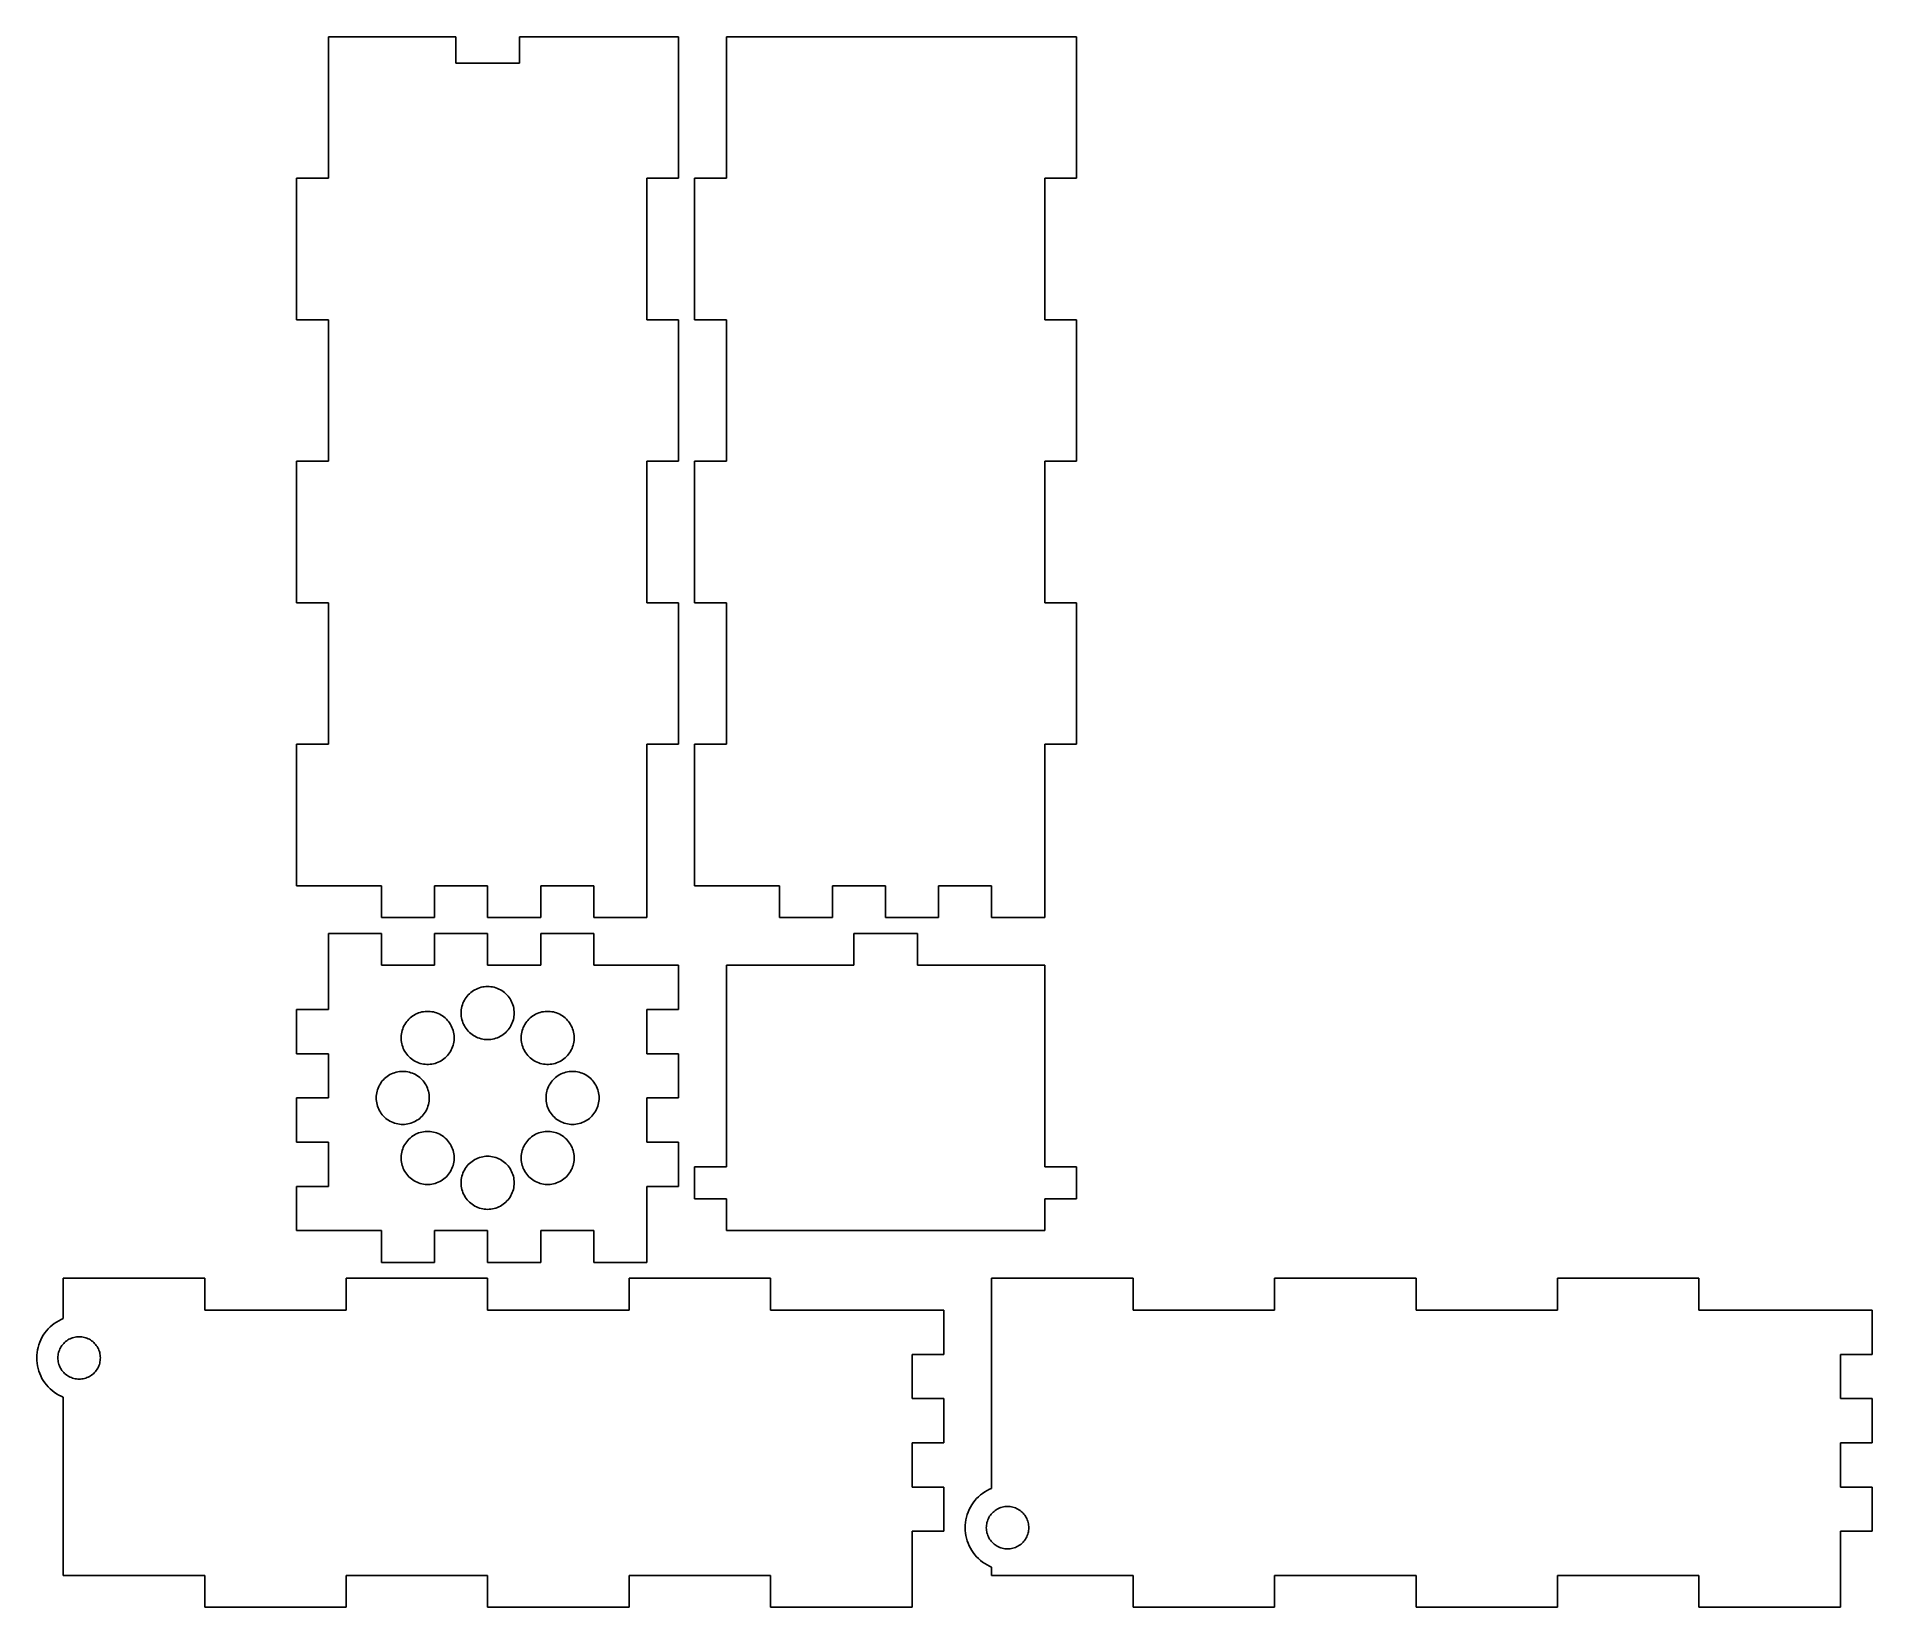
# Model space of a CAD drawing. Header units: metres. Extents: x -42 to 130, y -48 to 100.
import ezdxf

# ---------------------------------------------------------------- set-up
doc = ezdxf.new("R2010")
doc.units = ezdxf.units.M

msp = doc.modelspace()

# ---------------------------------------------------------------- linework, layer by layer
for p, q in [((-3, 100), (-15, 100)), ((-15, 100), (-15, 86.6667)), ((-3, 97.5), (-3, 100)), ((18, 100), (3, 100)), ((3, 100), (3, 97.5)), ((18, 86.6667), (18, 100)), ((55.5, 100), (22.5, 100)), ((22.5, 100), (22.5, 86.6667)), ((55.5, 86.6667), (55.5, 100)), ((3, 97.5), (-3, 97.5)), ((-15, 86.6667), (-18, 86.6667)), ((-18, 86.6667), (-18, 73.3333)), ((15, 73.3333), (15, 86.6667)), ((15, 86.6667), (18, 86.6667)), ((22.5, 86.6667), (19.5, 86.6667)), ((19.5, 86.6667), (19.5, 73.3333)), ((52.5, 73.3333), (52.5, 86.6667)), ((52.5, 86.6667), (55.5, 86.6667)), ((-18, 73.3333), (-15, 73.3333)), ((-15, 73.3333), (-15, 60)), ((18, 73.3333), (15, 73.3333)), ((18, 60), (18, 73.3333)), ((19.5, 73.3333), (22.5, 73.3333)), ((22.5, 73.3333), (22.5, 60)), ((55.5, 73.3333), (52.5, 73.3333)), ((55.5, 60), (55.5, 73.3333)), ((-15, 60), (-18, 60)), ((-18, 60), (-18, 46.6667)), ((15, 46.6667), (15, 60)), ((15, 60), (18, 60)), ((22.5, 60), (19.5, 60)), ((19.5, 60), (19.5, 46.6667)), ((52.5, 46.6667), (52.5, 60)), ((52.5, 60), (55.5, 60)), ((-18, 46.6667), (-15, 46.6667)), ((-15, 46.6667), (-15, 33.3333)), ((18, 46.6667), (15, 46.6667)), ((18, 33.3333), (18, 46.6667)), ((19.5, 46.6667), (22.5, 46.6667)), ((22.5, 46.6667), (22.5, 33.3333)), ((55.5, 46.6667), (52.5, 46.6667)), ((55.5, 33.3333), (55.5, 46.6667)), ((-15, 33.3333), (-18, 33.3333)), ((-18, 33.3333), (-18, 20)), ((15, 17), (15, 33.3333)), ((15, 33.3333), (18, 33.3333)), ((22.5, 33.3333), (19.5, 33.3333)), ((19.5, 33.3333), (19.5, 20)), ((52.5, 17), (52.5, 33.3333)), ((52.5, 33.3333), (55.5, 33.3333)), ((-18, 20), (-10, 20)), ((-10, 20), (-10, 17)), ((-5, 20), (0, 20)), ((-5, 17), (-5, 20)), ((0, 20), (0, 17)), ((5, 17), (5, 20)), ((5, 20), (10, 20)), ((10, 20), (10, 17)), ((19.5, 20), (27.5, 20)), ((27.5, 20), (27.5, 17)), ((32.5, 20), (37.5, 20)), ((32.5, 17), (32.5, 20)), ((37.5, 20), (37.5, 17)), ((42.5, 17), (42.5, 20)), ((42.5, 20), (47.5, 20)), ((47.5, 20), (47.5, 17)), ((-10, 17), (-5, 17)), ((0, 17), (5, 17)), ((10, 17), (15, 17)), ((27.5, 17), (32.5, 17)), ((37.5, 17), (42.5, 17)), ((47.5, 17), (52.5, 17)), ((-10, 15.5), (-15, 15.5)), ((-15, 15.5), (-15, 8.33333)), ((-10, 12.5), (-10, 15.5)), ((0, 15.5), (-5, 15.5)), ((-5, 15.5), (-5, 12.5)), ((0, 12.5), (0, 15.5)), ((10, 15.5), (5, 15.5)), ((5, 15.5), (5, 12.5)), ((10, 12.5), (10, 15.5)), ((40.5, 15.5), (34.5, 15.5)), ((34.5, 15.5), (34.5, 12.5)), ((40.5, 12.5), (40.5, 15.5)), ((-5, 12.5), (-10, 12.5)), ((5, 12.5), (0, 12.5)), ((18, 12.5), (10, 12.5)), ((18, 8.33331), (18, 12.5)), ((34.5, 12.5), (22.5, 12.5)), ((22.5, 12.5), (22.5, -6.5)), ((52.5, 12.5), (40.5, 12.5)), ((52.5, -6.5), (52.5, 12.5)), ((-0.772537, 10.3776), (-0.621719, 10.4214)), ((-0.621719, 10.4214), (-0.468445, 10.4557)), ((-0.468445, 10.4557), (-0.313324, 10.4803)), ((-0.313324, 10.4803), (-0.156967, 10.4951)), ((-0.156967, 10.4951), (0, 10.5)), ((0, 10.5), (0.156967, 10.4951)), ((0.156967, 10.4951), (0.313324, 10.4803)), ((0.313324, 10.4803), (0.468445, 10.4557)), ((0.468445, 10.4557), (0.621719, 10.4214)), ((0.621719, 10.4214), (0.772537, 10.3776)), ((-2.42145, 8.62172), (-2.37764, 8.77254)), ((-2.37764, 8.77254), (-2.32443, 8.9203)), ((-2.32443, 8.9203), (-2.26205, 9.06444)), ((-2.26205, 9.06444), (-2.19077, 9.20438)), ((-2.19077, 9.20438), (-2.11081, 9.33955)), ((-2.11081, 9.33955), (-2.02254, 9.46945)), ((-2.02254, 9.46945), (-1.92627, 9.59355)), ((-1.92627, 9.59355), (-1.82242, 9.71136)), ((-1.82242, 9.71136), (-1.71136, 9.82242)), ((-1.71136, 9.82242), (-1.59355, 9.92627)), ((-1.59355, 9.92627), (-1.46945, 10.0225)), ((-1.46945, 10.0225), (-1.33955, 10.1108)), ((-1.33955, 10.1108), (-1.20438, 10.1908)), ((-1.20438, 10.1908), (-1.06444, 10.2621)), ((-1.06444, 10.2621), (-0.920303, 10.3244)), ((-0.920303, 10.3244), (-0.772537, 10.3776)), ((0.772537, 10.3776), (0.920303, 10.3244)), ((0.920303, 10.3244), (1.06444, 10.2621)), ((1.06444, 10.2621), (1.20438, 10.1908)), ((1.20438, 10.1908), (1.33955, 10.1108)), ((1.33955, 10.1108), (1.46945, 10.0225)), ((1.46945, 10.0225), (1.59355, 9.92627)), ((1.59355, 9.92627), (1.71136, 9.82242)), ((1.71136, 9.82242), (1.82242, 9.71136)), ((1.82242, 9.71136), (1.92627, 9.59355)), ((1.92627, 9.59355), (2.02254, 9.46945)), ((2.02254, 9.46945), (2.11081, 9.33955)), ((2.11081, 9.33955), (2.19077, 9.20438)), ((2.19077, 9.20438), (2.26205, 9.06444)), ((2.26205, 9.06444), (2.32443, 8.9203)), ((2.32443, 8.9203), (2.37764, 8.77254)), ((2.37764, 8.77254), (2.42145, 8.62172)), ((-15, 8.33333), (-18, 8.33333)), ((-18, 8.33333), (-18, 4.16666)), ((-7.88437, 6.79182), (-7.8087, 6.92944)), ((-7.8087, 6.92944), (-7.72455, 7.06206)), ((-7.72455, 7.06206), (-7.63223, 7.18912)), ((-7.63223, 7.18912), (-7.53212, 7.31012)), ((-7.53212, 7.31012), (-7.42461, 7.42461)), ((-7.42461, 7.42461), (-7.31012, 7.53212)), ((-7.31012, 7.53212), (-7.18912, 7.63223)), ((-7.18912, 7.63223), (-7.06206, 7.72455)), ((-7.06206, 7.72455), (-6.92944, 7.8087)), ((-6.92944, 7.8087), (-6.79182, 7.88437)), ((-6.79182, 7.88437), (-6.64972, 7.95123)), ((-6.64972, 7.95123), (-6.50369, 8.00905)), ((-6.50369, 8.00905), (-6.35432, 8.05759)), ((-6.35432, 8.05759), (-6.20221, 8.09663)), ((-6.20221, 8.09663), (-6.04793, 8.12607)), ((-6.04793, 8.12607), (-5.89212, 8.14575)), ((-5.89212, 8.14575), (-5.73537, 8.15561)), ((-5.73537, 8.15561), (-5.57832, 8.15561)), ((-5.57832, 8.15561), (-5.42157, 8.14575)), ((-5.42157, 8.14575), (-5.26576, 8.12607)), ((-5.26576, 8.12607), (-5.1115, 8.09663)), ((-5.1115, 8.09663), (-4.95937, 8.05759)), ((-4.95937, 8.05759), (-4.81, 8.00905)), ((-4.81, 8.00905), (-4.66397, 7.95123)), ((-4.66397, 7.95123), (-4.52187, 7.88437)), ((-4.52187, 7.88437), (-4.38425, 7.8087)), ((-4.38425, 7.8087), (-4.25163, 7.72455)), ((-4.25163, 7.72455), (-4.12457, 7.63223)), ((-4.12457, 7.63223), (-4.00357, 7.53212)), ((-4.00357, 7.53212), (-3.88908, 7.42461)), ((-3.88908, 7.42461), (-3.78157, 7.31012)), ((-3.78157, 7.31012), (-3.68146, 7.18912)), ((-3.68146, 7.18912), (-3.58914, 7.06206)), ((-3.58914, 7.06206), (-3.50499, 6.92944)), ((-3.50499, 6.92944), (-3.42934, 6.79182)), ((-2.49998, 8), (-2.49506, 8.15697)), ((-2.49506, 7.84302), (-2.49998, 8)), ((-2.49506, 8.15697), (-2.48029, 8.31332)), ((-2.48029, 7.68666), (-2.49506, 7.84302)), ((-2.48029, 8.31332), (-2.4557, 8.46844)), ((-2.4557, 7.53154), (-2.48029, 7.68666)), ((-2.4557, 8.46844), (-2.42145, 8.62172)), ((-2.42145, 7.37827), (-2.4557, 7.53154)), ((-2.37764, 7.22745), (-2.42145, 7.37827)), ((-2.32443, 7.07968), (-2.37764, 7.22745)), ((-2.26205, 6.93555), (-2.32443, 7.07968)), ((-2.19077, 6.79561), (-2.26205, 6.93555)), ((2.26205, 6.93555), (2.19077, 6.79561)), ((2.32443, 7.07968), (2.26205, 6.93555)), ((2.37764, 7.22745), (2.32443, 7.07968)), ((2.42145, 7.37827), (2.37764, 7.22745)), ((2.42145, 8.62172), (2.4557, 8.46844)), ((2.4557, 7.53154), (2.42145, 7.37827)), ((2.4557, 8.46844), (2.48029, 8.31332)), ((2.48029, 7.68666), (2.4557, 7.53154)), ((2.48029, 8.31332), (2.49506, 8.15697)), ((2.49506, 7.84302), (2.48029, 7.68666)), ((2.49506, 8.15697), (2.5, 7.99998)), ((2.5, 7.99998), (2.49506, 7.84302)), ((3.42934, 6.79182), (3.50499, 6.92944)), ((3.50499, 6.92944), (3.58914, 7.06206)), ((3.58914, 7.06206), (3.68146, 7.18912)), ((3.68146, 7.18912), (3.78157, 7.31012)), ((3.78157, 7.31012), (3.88908, 7.42461)), ((3.88908, 7.42461), (4.00357, 7.53212)), ((4.00357, 7.53212), (4.12457, 7.63223)), ((4.12457, 7.63223), (4.25163, 7.72455)), ((4.25163, 7.72455), (4.38425, 7.8087)), ((4.38425, 7.8087), (4.52187, 7.88437)), ((4.52187, 7.88437), (4.66397, 7.95123)), ((4.66397, 7.95123), (4.81, 8.00905)), ((4.81, 8.00905), (4.95937, 8.05759)), ((4.95937, 8.05759), (5.1115, 8.09663)), ((5.1115, 8.09663), (5.26576, 8.12607)), ((5.26576, 8.12607), (5.42157, 8.14575)), ((5.42157, 8.14575), (5.57832, 8.15561)), ((5.57832, 8.15561), (5.73537, 8.15561)), ((5.73537, 8.15561), (5.89212, 8.14575)), ((5.89212, 8.14575), (6.04793, 8.12607)), ((6.04793, 8.12607), (6.20221, 8.09663)), ((6.20221, 8.09663), (6.35432, 8.05759)), ((6.35432, 8.05759), (6.50369, 8.00905)), ((6.50369, 8.00905), (6.64972, 7.95123)), ((6.64972, 7.95123), (6.79182, 7.88437)), ((6.79182, 7.88437), (6.92944, 7.8087)), ((6.92944, 7.8087), (7.06206, 7.72455)), ((7.06206, 7.72455), (7.18912, 7.63223)), ((7.18912, 7.63223), (7.31012, 7.53212)), ((7.31012, 7.53212), (7.42461, 7.42461)), ((7.42461, 7.42461), (7.53212, 7.31012)), ((7.53212, 7.31012), (7.63223, 7.18912)), ((7.63223, 7.18912), (7.72455, 7.06206)), ((7.72455, 7.06206), (7.8087, 6.92944)), ((7.8087, 6.92944), (7.88437, 6.79182)), ((15, 4.16666), (15, 8.33331)), ((15, 8.33331), (18, 8.33331)), ((-8.15561, 5.73537), (-8.14575, 5.89212)), ((-8.15561, 5.57832), (-8.15561, 5.73537)), ((-8.14575, 5.42157), (-8.15561, 5.57832)), ((-8.14575, 5.89212), (-8.12607, 6.04793)), ((-8.12607, 5.26576), (-8.14575, 5.42157)), ((-8.12607, 6.04793), (-8.09663, 6.20221)), ((-8.09663, 5.1115), (-8.12607, 5.26576)), ((-8.09663, 6.20221), (-8.05759, 6.35432)), ((-8.05759, 6.35432), (-8.00905, 6.50369)), ((-8.00905, 6.50369), (-7.95123, 6.64972)), ((-7.95123, 6.64972), (-7.88437, 6.79182)), ((-3.42934, 6.79182), (-3.36246, 6.64972)), ((-3.36246, 6.64972), (-3.30464, 6.50369)), ((-3.30464, 6.50369), (-3.25612, 6.35432)), ((-3.25612, 6.35432), (-3.21706, 6.20221)), ((-3.21706, 6.20221), (-3.18762, 6.04793)), ((-3.18762, 5.26576), (-3.21706, 5.1115)), ((-3.18762, 6.04793), (-3.16794, 5.89212)), ((-3.16794, 5.42157), (-3.18762, 5.26576)), ((-3.16794, 5.89212), (-3.15808, 5.73537)), ((-3.15808, 5.57832), (-3.16794, 5.42157)), ((-3.15808, 5.73537), (-3.15808, 5.57832)), ((-2.11081, 6.66043), (-2.19077, 6.79561)), ((-2.02254, 6.53053), (-2.11081, 6.66043)), ((-1.92627, 6.40643), (-2.02254, 6.53053)), ((-1.82242, 6.28862), (-1.92627, 6.40643)), ((-1.71136, 6.17757), (-1.82242, 6.28862)), ((-1.59355, 6.07372), (-1.71136, 6.17757)), ((-1.46945, 5.97745), (-1.59355, 6.07372)), ((-1.33955, 5.88918), (-1.46945, 5.97745)), ((-1.20438, 5.80922), (-1.33955, 5.88918)), ((-1.06444, 5.73793), (-1.20438, 5.80922)), ((-0.920303, 5.67555), (-1.06444, 5.73793)), ((-0.772537, 5.62234), (-0.920303, 5.67555)), ((-0.621719, 5.57854), (-0.772537, 5.62234)), ((-0.468445, 5.54428), (-0.621719, 5.57854)), ((-0.313324, 5.5197), (-0.468445, 5.54428)), ((-0.156967, 5.50493), (-0.313324, 5.5197)), ((0, 5.5), (-0.156967, 5.50493)), ((0.156967, 5.50493), (0, 5.5)), ((0.313324, 5.5197), (0.156967, 5.50493)), ((0.468445, 5.54428), (0.313324, 5.5197)), ((0.621719, 5.57854), (0.468445, 5.54428)), ((0.772537, 5.62234), (0.621719, 5.57854)), ((0.920303, 5.67555), (0.772537, 5.62234)), ((1.06444, 5.73793), (0.920303, 5.67555)), ((1.20438, 5.80922), (1.06444, 5.73793)), ((1.33955, 5.88918), (1.20438, 5.80922)), ((1.46945, 5.97745), (1.33955, 5.88918)), ((1.59355, 6.07372), (1.46945, 5.97745)), ((1.71136, 6.17757), (1.59355, 6.07372)), ((1.82242, 6.28862), (1.71136, 6.17757)), ((1.92627, 6.40643), (1.82242, 6.28862)), ((2.02254, 6.53053), (1.92627, 6.40643)), ((2.11081, 6.66043), (2.02254, 6.53053)), ((2.19077, 6.79561), (2.11081, 6.66043)), ((3.15808, 5.73537), (3.16794, 5.89212)), ((3.15808, 5.57832), (3.15808, 5.73537)), ((3.16794, 5.42157), (3.15808, 5.57832)), ((3.16794, 5.89212), (3.18762, 6.04793)), ((3.18762, 5.26576), (3.16794, 5.42157)), ((3.18762, 6.04793), (3.21706, 6.20221)), ((3.21706, 5.1115), (3.18762, 5.26576)), ((3.21706, 6.20221), (3.25612, 6.35432)), ((3.25612, 6.35432), (3.30464, 6.50369)), ((3.30464, 6.50369), (3.36246, 6.64972)), ((3.36246, 6.64972), (3.42934, 6.79182)), ((7.88437, 6.79182), (7.95123, 6.64972)), ((7.95123, 6.64972), (8.00905, 6.50369)), ((8.00905, 6.50369), (8.05759, 6.35432)), ((8.05759, 6.35432), (8.09663, 6.20221)), ((8.09663, 6.20221), (8.12607, 6.04793)), ((8.12607, 5.26576), (8.09663, 5.1115)), ((8.12607, 6.04793), (8.14575, 5.89212)), ((8.14575, 5.42157), (8.12607, 5.26576)), ((8.14575, 5.89212), (8.15561, 5.73537)), ((8.15561, 5.57832), (8.14575, 5.42157)), ((8.15561, 5.73537), (8.15561, 5.57832)), ((-18, 4.16666), (-15, 4.16666)), ((-15, 4.16666), (-15, 0)), ((-8.05759, 4.95937), (-8.09663, 5.1115)), ((-8.00905, 4.81), (-8.05759, 4.95937)), ((-7.95123, 4.66397), (-8.00905, 4.81)), ((-7.88437, 4.52187), (-7.95123, 4.66397)), ((-7.8087, 4.38425), (-7.88437, 4.52187)), ((-7.72455, 4.25163), (-7.8087, 4.38425)), ((-7.63223, 4.12457), (-7.72455, 4.25163)), ((-7.53212, 4.00357), (-7.63223, 4.12457)), ((-7.42461, 3.88908), (-7.53212, 4.00357)), ((-7.31012, 3.78157), (-7.42461, 3.88908)), ((-7.18912, 3.68146), (-7.31012, 3.78157)), ((-7.06206, 3.58914), (-7.18912, 3.68146)), ((-6.92944, 3.50499), (-7.06206, 3.58914)), ((-6.79182, 3.42934), (-6.92944, 3.50499)), ((-4.38425, 3.50499), (-4.52187, 3.42934)), ((-4.25163, 3.58914), (-4.38425, 3.50499)), ((-4.12457, 3.68146), (-4.25163, 3.58914)), ((-4.00357, 3.78157), (-4.12457, 3.68146)), ((-3.88908, 3.88908), (-4.00357, 3.78157)), ((-3.78157, 4.00357), (-3.88908, 3.88908)), ((-3.68146, 4.12457), (-3.78157, 4.00357)), ((-3.58914, 4.25163), (-3.68146, 4.12457)), ((-3.50499, 4.38425), (-3.58914, 4.25163)), ((-3.42934, 4.52187), (-3.50499, 4.38425)), ((-3.36246, 4.66397), (-3.42934, 4.52187)), ((-3.30464, 4.81), (-3.36246, 4.66397)), ((-3.25612, 4.95937), (-3.30464, 4.81)), ((-3.21706, 5.1115), (-3.25612, 4.95937)), ((3.25612, 4.95937), (3.21706, 5.1115)), ((3.30464, 4.81), (3.25612, 4.95937)), ((3.36246, 4.66397), (3.30464, 4.81)), ((3.42934, 4.52187), (3.36246, 4.66397)), ((3.50499, 4.38425), (3.42934, 4.52187)), ((3.58914, 4.25163), (3.50499, 4.38425)), ((3.68146, 4.12457), (3.58914, 4.25163)), ((3.78157, 4.00357), (3.68146, 4.12457)), ((3.88908, 3.88908), (3.78157, 4.00357)), ((4.00357, 3.78157), (3.88908, 3.88908)), ((4.12457, 3.68146), (4.00357, 3.78157)), ((4.25163, 3.58914), (4.12457, 3.68146)), ((4.38425, 3.50499), (4.25163, 3.58914)), ((4.52187, 3.42934), (4.38425, 3.50499)), ((6.92944, 3.50499), (6.79182, 3.42934)), ((7.06206, 3.58914), (6.92944, 3.50499)), ((7.18912, 3.68146), (7.06206, 3.58914)), ((7.31012, 3.78157), (7.18912, 3.68146)), ((7.42461, 3.88908), (7.31012, 3.78157)), ((7.53212, 4.00357), (7.42461, 3.88908)), ((7.63223, 4.12457), (7.53212, 4.00357)), ((7.72455, 4.25163), (7.63223, 4.12457)), ((7.8087, 4.38425), (7.72455, 4.25163)), ((7.88437, 4.52187), (7.8087, 4.38425)), ((7.95123, 4.66397), (7.88437, 4.52187)), ((8.00905, 4.81), (7.95123, 4.66397)), ((8.05759, 4.95937), (8.00905, 4.81)), ((8.09663, 5.1115), (8.05759, 4.95937)), ((18, 4.16666), (15, 4.16666)), ((18, 0), (18, 4.16666)), ((-9.82242, 1.71136), (-9.71136, 1.82242)), ((-9.71136, 1.82242), (-9.59355, 1.92627)), ((-9.59355, 1.92627), (-9.46945, 2.02254)), ((-9.46945, 2.02254), (-9.33955, 2.11081)), ((-9.33955, 2.11081), (-9.20438, 2.19077)), ((-9.20438, 2.19077), (-9.06444, 2.26205)), ((-9.06444, 2.26205), (-8.9203, 2.32443)), ((-8.9203, 2.32443), (-8.77254, 2.37764)), ((-8.77254, 2.37764), (-8.62172, 2.42145)), ((-8.62172, 2.42145), (-8.46844, 2.4557)), ((-8.46844, 2.4557), (-8.31332, 2.48029)), ((-8.31332, 2.48029), (-8.15697, 2.49506)), ((-8.15697, 2.49506), (-7.99998, 2.5)), ((-7.99998, 2.5), (-7.84302, 2.49506)), ((-7.84302, 2.49506), (-7.68666, 2.48029)), ((-7.68666, 2.48029), (-7.53154, 2.4557)), ((-7.53154, 2.4557), (-7.37827, 2.42145)), ((-7.37827, 2.42145), (-7.22745, 2.37764)), ((-7.22745, 2.37764), (-7.07968, 2.32443)), ((-7.07968, 2.32443), (-6.93555, 2.26205)), ((-6.93555, 2.26205), (-6.79561, 2.19077)), ((-6.79561, 2.19077), (-6.66043, 2.11081)), ((-6.64972, 3.36246), (-6.79182, 3.42934)), ((-6.66043, 2.11081), (-6.53053, 2.02254)), ((-6.50369, 3.30464), (-6.64972, 3.36246)), ((-6.53053, 2.02254), (-6.40643, 1.92627)), ((-6.35432, 3.25612), (-6.50369, 3.30464)), ((-6.40643, 1.92627), (-6.28862, 1.82242)), ((-6.20221, 3.21706), (-6.35432, 3.25612)), ((-6.28862, 1.82242), (-6.17757, 1.71136)), ((-6.04793, 3.18762), (-6.20221, 3.21706)), ((-5.89212, 3.16794), (-6.04793, 3.18762)), ((-5.73537, 3.15808), (-5.89212, 3.16794)), ((-5.57832, 3.15808), (-5.73537, 3.15808)), ((-5.42157, 3.16794), (-5.57832, 3.15808)), ((-5.26576, 3.18762), (-5.42157, 3.16794)), ((-5.1115, 3.21706), (-5.26576, 3.18762)), ((-4.95937, 3.25612), (-5.1115, 3.21706)), ((-4.81, 3.30464), (-4.95937, 3.25612)), ((-4.66397, 3.36246), (-4.81, 3.30464)), ((-4.52187, 3.42934), (-4.66397, 3.36246)), ((4.66397, 3.36246), (4.52187, 3.42934)), ((4.81, 3.30464), (4.66397, 3.36246)), ((4.95937, 3.25612), (4.81, 3.30464)), ((5.1115, 3.21706), (4.95937, 3.25612)), ((5.26576, 3.18762), (5.1115, 3.21706)), ((5.42157, 3.16794), (5.26576, 3.18762)), ((5.57832, 3.15808), (5.42157, 3.16794)), ((5.73537, 3.15808), (5.57832, 3.15808)), ((5.89212, 3.16794), (5.73537, 3.15808)), ((6.04793, 3.18762), (5.89212, 3.16794)), ((6.20221, 3.21706), (6.04793, 3.18762)), ((6.17757, 1.71136), (6.28862, 1.82242)), ((6.35432, 3.25612), (6.20221, 3.21706)), ((6.28862, 1.82242), (6.40643, 1.92627)), ((6.50369, 3.30464), (6.35432, 3.25612)), ((6.40643, 1.92627), (6.53053, 2.02254)), ((6.64972, 3.36246), (6.50369, 3.30464)), ((6.53053, 2.02254), (6.66043, 2.11081)), ((6.79182, 3.42934), (6.64972, 3.36246)), ((6.66043, 2.11081), (6.79561, 2.19077)), ((6.79561, 2.19077), (6.93555, 2.26205)), ((6.93555, 2.26205), (7.07968, 2.32443)), ((7.07968, 2.32443), (7.22745, 2.37764)), ((7.22745, 2.37764), (7.37827, 2.42145)), ((7.37827, 2.42145), (7.53154, 2.4557)), ((7.53154, 2.4557), (7.68666, 2.48029)), ((7.68666, 2.48029), (7.84302, 2.49506)), ((7.84302, 2.49506), (8, 2.5)), ((8, 2.5), (8.15697, 2.49506)), ((8.15697, 2.49506), (8.31332, 2.48029)), ((8.31332, 2.48029), (8.46844, 2.4557)), ((8.46844, 2.4557), (8.62172, 2.42145)), ((8.62172, 2.42145), (8.77254, 2.37764)), ((8.77254, 2.37764), (8.9203, 2.32443)), ((8.9203, 2.32443), (9.06444, 2.26205)), ((9.06444, 2.26205), (9.20438, 2.19077)), ((9.20438, 2.19077), (9.33955, 2.11081)), ((9.33955, 2.11081), (9.46945, 2.02254)), ((9.46945, 2.02254), (9.59355, 1.92627)), ((9.59355, 1.92627), (9.71136, 1.82242)), ((9.71136, 1.82242), (9.82242, 1.71136)), ((-15, 0), (-18, 0)), ((-18, 0), (-18, -4.16667)), ((-10.5, 0), (-10.4951, 0.156967)), ((-10.4951, -0.156967), (-10.5, 0)), ((-10.4951, 0.156967), (-10.4803, 0.313324)), ((-10.4803, 0.313324), (-10.4557, 0.468445)), ((-10.4557, 0.468445), (-10.4214, 0.621719)), ((-10.4214, 0.621719), (-10.3776, 0.772537)), ((-10.3776, 0.772537), (-10.3244, 0.920303)), ((-10.3244, 0.920303), (-10.2621, 1.06444)), ((-10.2621, 1.06444), (-10.1908, 1.20438)), ((-10.1908, 1.20438), (-10.1108, 1.33955)), ((-10.1108, 1.33955), (-10.0225, 1.46945)), ((-10.0225, 1.46945), (-9.92627, 1.59355)), ((-9.92627, 1.59355), (-9.82242, 1.71136)), ((-6.17757, 1.71136), (-6.07372, 1.59355)), ((-6.07372, 1.59355), (-5.97745, 1.46945)), ((-5.97745, 1.46945), (-5.88918, 1.33955)), ((-5.88918, 1.33955), (-5.80922, 1.20438)), ((-5.80922, 1.20438), (-5.73793, 1.06444)), ((-5.73793, 1.06444), (-5.67555, 0.920303)), ((-5.67555, 0.920303), (-5.62234, 0.772537)), ((-5.62234, 0.772537), (-5.57854, 0.621719)), ((-5.57854, 0.621719), (-5.54428, 0.468445)), ((-5.54428, 0.468445), (-5.5197, 0.313324)), ((-5.5197, 0.313324), (-5.50493, 0.156967)), ((-5.50493, 0.156967), (-5.5, 0)), ((-5.5, 0), (-5.50493, -0.156967)), ((5.5, 0), (5.50493, 0.156967)), ((5.50493, -0.156967), (5.5, 0)), ((5.50493, 0.156967), (5.5197, 0.313324)), ((5.5197, 0.313324), (5.54428, 0.468445)), ((5.54428, 0.468445), (5.57854, 0.621719)), ((5.57854, 0.621719), (5.62234, 0.772537)), ((5.62234, 0.772537), (5.67555, 0.920303)), ((5.67555, 0.920303), (5.73793, 1.06444)), ((5.73793, 1.06444), (5.80922, 1.20438)), ((5.80922, 1.20438), (5.88918, 1.33955)), ((5.88918, 1.33955), (5.97745, 1.46945)), ((5.97745, 1.46945), (6.07372, 1.59355)), ((6.07372, 1.59355), (6.17757, 1.71136)), ((9.82242, 1.71136), (9.92627, 1.59355)), ((9.92627, 1.59355), (10.0225, 1.46945)), ((10.0225, 1.46945), (10.1108, 1.33955)), ((10.1108, 1.33955), (10.1908, 1.20438)), ((10.1908, 1.20438), (10.2621, 1.06444)), ((10.2621, 1.06444), (10.3244, 0.920303)), ((10.3244, 0.920303), (10.3776, 0.772537)), ((10.3776, 0.772537), (10.4214, 0.621719)), ((10.4214, 0.621719), (10.4557, 0.468445)), ((10.4557, 0.468445), (10.4803, 0.313324)), ((10.4803, 0.313324), (10.4951, 0.156967)), ((10.4951, 0.156967), (10.5, 0)), ((10.5, 0), (10.4951, -0.156967)), ((15, -4.16667), (15, 0)), ((15, 0), (18, 0)), ((-10.4803, -0.313324), (-10.4951, -0.156967)), ((-10.4557, -0.468445), (-10.4803, -0.313324)), ((-10.4214, -0.621719), (-10.4557, -0.468445)), ((-10.3776, -0.772537), (-10.4214, -0.621719)), ((-10.3244, -0.920303), (-10.3776, -0.772537)), ((-10.2621, -1.06444), (-10.3244, -0.920303)), ((-10.1908, -1.20438), (-10.2621, -1.06444)), ((-10.1108, -1.33955), (-10.1908, -1.20438)), ((-10.0225, -1.46945), (-10.1108, -1.33955)), ((-9.92627, -1.59355), (-10.0225, -1.46945)), ((-9.82242, -1.71136), (-9.92627, -1.59355)), ((-9.71136, -1.82242), (-9.82242, -1.71136)), ((-6.17757, -1.71136), (-6.28862, -1.82242)), ((-6.07372, -1.59355), (-6.17757, -1.71136)), ((-5.97745, -1.46945), (-6.07372, -1.59355)), ((-5.88918, -1.33955), (-5.97745, -1.46945)), ((-5.80922, -1.20438), (-5.88918, -1.33955)), ((-5.73793, -1.06444), (-5.80922, -1.20438)), ((-5.67555, -0.920303), (-5.73793, -1.06444)), ((-5.62234, -0.772537), (-5.67555, -0.920303)), ((-5.57854, -0.621719), (-5.62234, -0.772537)), ((-5.54428, -0.468445), (-5.57854, -0.621719)), ((-5.5197, -0.313324), (-5.54428, -0.468445)), ((-5.50493, -0.156967), (-5.5197, -0.313324)), ((5.5197, -0.313324), (5.50493, -0.156967)), ((5.54428, -0.468445), (5.5197, -0.313324)), ((5.57854, -0.621719), (5.54428, -0.468445)), ((5.62234, -0.772537), (5.57854, -0.621719)), ((5.67555, -0.920303), (5.62234, -0.772537)), ((5.73793, -1.06444), (5.67555, -0.920303)), ((5.80922, -1.20438), (5.73793, -1.06444)), ((5.88918, -1.33955), (5.80922, -1.20438)), ((5.97745, -1.46945), (5.88918, -1.33955)), ((6.07372, -1.59355), (5.97745, -1.46945)), ((6.17757, -1.71136), (6.07372, -1.59355)), ((6.28862, -1.82242), (6.17757, -1.71136)), ((9.82242, -1.71136), (9.71136, -1.82242)), ((9.92627, -1.59355), (9.82242, -1.71136)), ((10.0225, -1.46945), (9.92627, -1.59355)), ((10.1108, -1.33955), (10.0225, -1.46945)), ((10.1908, -1.20438), (10.1108, -1.33955)), ((10.2621, -1.06444), (10.1908, -1.20438)), ((10.3244, -0.920303), (10.2621, -1.06444)), ((10.3776, -0.772537), (10.3244, -0.920303)), ((10.4214, -0.621719), (10.3776, -0.772537)), ((10.4557, -0.468445), (10.4214, -0.621719)), ((10.4803, -0.313324), (10.4557, -0.468445)), ((10.4951, -0.156967), (10.4803, -0.313324)), ((-9.59355, -1.92627), (-9.71136, -1.82242)), ((-9.46945, -2.02254), (-9.59355, -1.92627)), ((-9.33955, -2.11081), (-9.46945, -2.02254)), ((-9.20438, -2.19077), (-9.33955, -2.11081)), ((-9.06444, -2.26205), (-9.20438, -2.19077)), ((-8.9203, -2.32443), (-9.06444, -2.26205)), ((-8.77254, -2.37764), (-8.9203, -2.32443)), ((-8.62172, -2.42145), (-8.77254, -2.37764)), ((-8.46844, -2.4557), (-8.62172, -2.42145)), ((-8.31332, -2.48029), (-8.46844, -2.4557)), ((-8.15697, -2.49506), (-8.31332, -2.48029)), ((-8, -2.49998), (-8.15697, -2.49506)), ((-7.84302, -2.49506), (-8, -2.49998)), ((-7.68666, -2.48029), (-7.84302, -2.49506)), ((-7.53154, -2.4557), (-7.68666, -2.48029)), ((-7.37827, -2.42145), (-7.53154, -2.4557)), ((-7.22745, -2.37764), (-7.37827, -2.42145)), ((-7.07968, -2.32443), (-7.22745, -2.37764)), ((-6.93555, -2.26205), (-7.07968, -2.32443)), ((-6.79561, -2.19077), (-6.93555, -2.26205)), ((-6.92944, -3.50499), (-6.79182, -3.42934)), ((-6.66043, -2.11081), (-6.79561, -2.19077)), ((-6.79182, -3.42934), (-6.64972, -3.36246)), ((-6.53053, -2.02254), (-6.66043, -2.11081)), ((-6.64972, -3.36246), (-6.50369, -3.30464)), ((-6.40643, -1.92627), (-6.53053, -2.02254)), ((-6.50369, -3.30464), (-6.35432, -3.25612)), ((-6.28862, -1.82242), (-6.40643, -1.92627)), ((-6.35432, -3.25612), (-6.20221, -3.21706)), ((-6.20221, -3.21706), (-6.04793, -3.18762)), ((-6.04793, -3.18762), (-5.89212, -3.16794)), ((-5.89212, -3.16794), (-5.73537, -3.15808)), ((-5.73537, -3.15808), (-5.57832, -3.15808)), ((-5.57832, -3.15808), (-5.42157, -3.16794)), ((-5.42157, -3.16794), (-5.26576, -3.18762)), ((-5.26576, -3.18762), (-5.1115, -3.21706)), ((-5.1115, -3.21706), (-4.95937, -3.25612)), ((-4.95937, -3.25612), (-4.81, -3.30464)), ((-4.81, -3.30464), (-4.66397, -3.36246)), ((-4.66397, -3.36246), (-4.52187, -3.42934)), ((-4.52187, -3.42934), (-4.38425, -3.50499)), ((4.38425, -3.50499), (4.52187, -3.42934)), ((4.52187, -3.42934), (4.66397, -3.36246)), ((4.66397, -3.36246), (4.81, -3.30464)), ((4.81, -3.30464), (4.95937, -3.25612)), ((4.95937, -3.25612), (5.1115, -3.21706)), ((5.1115, -3.21706), (5.26576, -3.18762)), ((5.26576, -3.18762), (5.42157, -3.16794)), ((5.42157, -3.16794), (5.57832, -3.15808)), ((5.57832, -3.15808), (5.73537, -3.15808)), ((5.73537, -3.15808), (5.89212, -3.16794)), ((5.89212, -3.16794), (6.04793, -3.18762)), ((6.04793, -3.18762), (6.20221, -3.21706)), ((6.20221, -3.21706), (6.35432, -3.25612)), ((6.40643, -1.92627), (6.28862, -1.82242)), ((6.35432, -3.25612), (6.50369, -3.30464)), ((6.53053, -2.02254), (6.40643, -1.92627)), ((6.50369, -3.30464), (6.64972, -3.36246)), ((6.66043, -2.11081), (6.53053, -2.02254)), ((6.64972, -3.36246), (6.79182, -3.42934)), ((6.79561, -2.19077), (6.66043, -2.11081)), ((6.79182, -3.42934), (6.92944, -3.50499)), ((6.93555, -2.26205), (6.79561, -2.19077)), ((7.07968, -2.32443), (6.93555, -2.26205)), ((7.22745, -2.37764), (7.07968, -2.32443)), ((7.37827, -2.42145), (7.22745, -2.37764)), ((7.53154, -2.4557), (7.37827, -2.42145)), ((7.68666, -2.48029), (7.53154, -2.4557)), ((7.84302, -2.49506), (7.68666, -2.48029)), ((7.99998, -2.5), (7.84302, -2.49506)), ((8.15697, -2.49506), (7.99998, -2.5)), ((8.31332, -2.48029), (8.15697, -2.49506)), ((8.46844, -2.4557), (8.31332, -2.48029)), ((8.62172, -2.42145), (8.46844, -2.4557)), ((8.77254, -2.37764), (8.62172, -2.42145)), ((8.9203, -2.32443), (8.77254, -2.37764)), ((9.06444, -2.26205), (8.9203, -2.32443)), ((9.20438, -2.19077), (9.06444, -2.26205)), ((9.33955, -2.11081), (9.20438, -2.19077)), ((9.46945, -2.02254), (9.33955, -2.11081)), ((9.59355, -1.92627), (9.46945, -2.02254)), ((9.71136, -1.82242), (9.59355, -1.92627)), ((-18, -4.16667), (-15, -4.16667)), ((-15, -4.16667), (-15, -8.33334)), ((-8.12607, -5.26576), (-8.09663, -5.1115)), ((-8.09663, -5.1115), (-8.05759, -4.95937)), ((-8.05759, -4.95937), (-8.00905, -4.81)), ((-8.00905, -4.81), (-7.95123, -4.66397)), ((-7.95123, -4.66397), (-7.88437, -4.52187)), ((-7.88437, -4.52187), (-7.8087, -4.38425)), ((-7.8087, -4.38425), (-7.72455, -4.25163)), ((-7.72455, -4.25163), (-7.63223, -4.12457)), ((-7.63223, -4.12457), (-7.53212, -4.00357)), ((-7.53212, -4.00357), (-7.42461, -3.88908)), ((-7.42461, -3.88908), (-7.31012, -3.78157)), ((-7.31012, -3.78157), (-7.18912, -3.68146)), ((-7.18912, -3.68146), (-7.06206, -3.58914)), ((-7.06206, -3.58914), (-6.92944, -3.50499)), ((-4.38425, -3.50499), (-4.25163, -3.58914)), ((-4.25163, -3.58914), (-4.12457, -3.68146)), ((-4.12457, -3.68146), (-4.00357, -3.78157)), ((-4.00357, -3.78157), (-3.88908, -3.88908)), ((-3.88908, -3.88908), (-3.78157, -4.00357)), ((-3.78157, -4.00357), (-3.68146, -4.12457)), ((-3.68146, -4.12457), (-3.58914, -4.25163)), ((-3.58914, -4.25163), (-3.50499, -4.38425)), ((-3.50499, -4.38425), (-3.42934, -4.52187)), ((-3.42934, -4.52187), (-3.36246, -4.66397)), ((-3.36246, -4.66397), (-3.30464, -4.81)), ((-3.30464, -4.81), (-3.25612, -4.95937)), ((-3.25612, -4.95937), (-3.21706, -5.1115)), ((-3.21706, -5.1115), (-3.18762, -5.26576)), ((3.18762, -5.26576), (3.21706, -5.1115)), ((3.21706, -5.1115), (3.25612, -4.95937)), ((3.25612, -4.95937), (3.30464, -4.81)), ((3.30464, -4.81), (3.36246, -4.66397)), ((3.36246, -4.66397), (3.42934, -4.52187)), ((3.42934, -4.52187), (3.50499, -4.38425)), ((3.50499, -4.38425), (3.58914, -4.25163)), ((3.58914, -4.25163), (3.68146, -4.12457)), ((3.68146, -4.12457), (3.78157, -4.00357)), ((3.78157, -4.00357), (3.88908, -3.88908)), ((3.88908, -3.88908), (4.00357, -3.78157)), ((4.00357, -3.78157), (4.12457, -3.68146)), ((4.12457, -3.68146), (4.25163, -3.58914)), ((4.25163, -3.58914), (4.38425, -3.50499)), ((6.92944, -3.50499), (7.06206, -3.58914)), ((7.06206, -3.58914), (7.18912, -3.68146)), ((7.18912, -3.68146), (7.31012, -3.78157)), ((7.31012, -3.78157), (7.42461, -3.88908)), ((7.42461, -3.88908), (7.53212, -4.00357)), ((7.53212, -4.00357), (7.63223, -4.12457)), ((7.63223, -4.12457), (7.72455, -4.25163)), ((7.72455, -4.25163), (7.8087, -4.38425)), ((7.8087, -4.38425), (7.88437, -4.52187)), ((7.88437, -4.52187), (7.95123, -4.66397)), ((7.95123, -4.66397), (8.00905, -4.81)), ((8.00905, -4.81), (8.05759, -4.95937)), ((8.05759, -4.95937), (8.09663, -5.1115)), ((8.09663, -5.1115), (8.12607, -5.26576)), ((18, -4.16667), (15, -4.16667)), ((18, -8.33333), (18, -4.16667)), ((-8.15561, -5.57832), (-8.14575, -5.42157)), ((-8.15561, -5.73537), (-8.15561, -5.57832)), ((-8.14575, -5.89212), (-8.15561, -5.73537)), ((-8.14575, -5.42157), (-8.12607, -5.26576)), ((-8.12607, -6.04793), (-8.14575, -5.89212)), ((-8.09663, -6.20221), (-8.12607, -6.04793)), ((-8.05759, -6.35432), (-8.09663, -6.20221)), ((-8.00905, -6.50369), (-8.05759, -6.35432)), ((-7.95123, -6.64972), (-8.00905, -6.50369)), ((-7.88437, -6.79182), (-7.95123, -6.64972)), ((-7.8087, -6.92944), (-7.88437, -6.79182)), ((-3.42934, -6.79182), (-3.50499, -6.92944)), ((-3.36246, -6.64972), (-3.42934, -6.79182)), ((-3.30464, -6.50369), (-3.36246, -6.64972)), ((-3.25612, -6.35432), (-3.30464, -6.50369)), ((-3.21706, -6.20221), (-3.25612, -6.35432)), ((-3.18762, -6.04793), (-3.21706, -6.20221)), ((-3.18762, -5.26576), (-3.16794, -5.42157)), ((-3.16794, -5.89212), (-3.18762, -6.04793)), ((-3.16794, -5.42157), (-3.15808, -5.57832)), ((-3.15808, -5.73537), (-3.16794, -5.89212)), ((-3.15808, -5.57832), (-3.15808, -5.73537)), ((-2.26205, -6.93555), (-2.19077, -6.79561)), ((-2.19077, -6.79561), (-2.11081, -6.66043)), ((-2.11081, -6.66043), (-2.02254, -6.53053)), ((-2.02254, -6.53053), (-1.92627, -6.40643)), ((-1.92627, -6.40643), (-1.82242, -6.28862)), ((-1.82242, -6.28862), (-1.71136, -6.17757)), ((-1.71136, -6.17757), (-1.59355, -6.07372)), ((-1.59355, -6.07372), (-1.46945, -5.97745)), ((-1.46945, -5.97745), (-1.33955, -5.88918)), ((-1.33955, -5.88918), (-1.20438, -5.80922)), ((-1.20438, -5.80922), (-1.06444, -5.73793)), ((-1.06444, -5.73793), (-0.920303, -5.67555)), ((-0.920303, -5.67555), (-0.772537, -5.62234)), ((-0.772537, -5.62234), (-0.621719, -5.57854)), ((-0.621719, -5.57854), (-0.468445, -5.54428)), ((-0.468445, -5.54428), (-0.313324, -5.5197)), ((-0.313324, -5.5197), (-0.156967, -5.50493)), ((-0.156967, -5.50493), (0, -5.5)), ((0, -5.5), (0.156967, -5.50493)), ((0.156967, -5.50493), (0.313324, -5.5197)), ((0.313324, -5.5197), (0.468445, -5.54428)), ((0.468445, -5.54428), (0.621719, -5.57854)), ((0.621719, -5.57854), (0.772537, -5.62234)), ((0.772537, -5.62234), (0.920303, -5.67555)), ((0.920303, -5.67555), (1.06444, -5.73793)), ((1.06444, -5.73793), (1.20438, -5.80922)), ((1.20438, -5.80922), (1.33955, -5.88918)), ((1.33955, -5.88918), (1.46945, -5.97745)), ((1.46945, -5.97745), (1.59355, -6.07372)), ((1.59355, -6.07372), (1.71136, -6.17757)), ((1.71136, -6.17757), (1.82242, -6.28862)), ((1.82242, -6.28862), (1.92627, -6.40643)), ((1.92627, -6.40643), (2.02254, -6.53053)), ((2.02254, -6.53053), (2.11081, -6.66043)), ((2.11081, -6.66043), (2.19077, -6.79561)), ((2.19077, -6.79561), (2.26205, -6.93555)), ((3.15808, -5.57832), (3.16794, -5.42157)), ((3.15808, -5.73537), (3.15808, -5.57832)), ((3.16794, -5.89212), (3.15808, -5.73537)), ((3.16794, -5.42157), (3.18762, -5.26576)), ((3.18762, -6.04793), (3.16794, -5.89212)), ((3.21706, -6.20221), (3.18762, -6.04793)), ((3.25612, -6.35432), (3.21706, -6.20221)), ((3.30464, -6.50369), (3.25612, -6.35432)), ((3.36246, -6.64972), (3.30464, -6.50369)), ((3.42934, -6.79182), (3.36246, -6.64972)), ((3.50499, -6.92944), (3.42934, -6.79182)), ((7.88437, -6.79182), (7.8087, -6.92944)), ((7.95123, -6.64972), (7.88437, -6.79182)), ((8.00905, -6.50369), (7.95123, -6.64972)), ((8.05759, -6.35432), (8.00905, -6.50369)), ((8.09663, -6.20221), (8.05759, -6.35432)), ((8.12607, -6.04793), (8.09663, -6.20221)), ((8.12607, -5.26576), (8.14575, -5.42157)), ((8.14575, -5.89212), (8.12607, -6.04793)), ((8.14575, -5.42157), (8.15561, -5.57832)), ((8.15561, -5.73537), (8.14575, -5.89212)), ((8.15561, -5.57832), (8.15561, -5.73537)), ((22.5, -6.5), (19.5, -6.5)), ((19.5, -6.5), (19.5, -9.5)), ((55.5, -6.5), (52.5, -6.5)), ((55.5, -9.5), (55.5, -6.5)), ((-15, -8.33334), (-18, -8.33334)), ((-18, -8.33334), (-18, -12.5)), ((-7.72455, -7.06206), (-7.8087, -6.92944)), ((-7.63223, -7.18912), (-7.72455, -7.06206)), ((-7.53212, -7.31012), (-7.63223, -7.18912)), ((-7.42461, -7.42461), (-7.53212, -7.31012)), ((-7.31012, -7.53212), (-7.42461, -7.42461)), ((-7.18912, -7.63223), (-7.31012, -7.53212)), ((-7.06206, -7.72455), (-7.18912, -7.63223)), ((-6.92944, -7.8087), (-7.06206, -7.72455)), ((-6.79182, -7.88437), (-6.92944, -7.8087)), ((-6.64972, -7.95123), (-6.79182, -7.88437)), ((-6.50369, -8.00905), (-6.64972, -7.95123)), ((-6.35432, -8.05759), (-6.50369, -8.00905)), ((-6.20221, -8.09663), (-6.35432, -8.05759)), ((-6.04793, -8.12607), (-6.20221, -8.09663)), ((-5.89212, -8.14575), (-6.04793, -8.12607)), ((-5.73537, -8.15561), (-5.89212, -8.14575)), ((-5.57832, -8.15561), (-5.73537, -8.15561)), ((-5.42157, -8.14575), (-5.57832, -8.15561)), ((-5.26576, -8.12607), (-5.42157, -8.14575)), ((-5.1115, -8.09663), (-5.26576, -8.12607)), ((-4.95937, -8.05759), (-5.1115, -8.09663)), ((-4.81, -8.00905), (-4.95937, -8.05759)), ((-4.66397, -7.95123), (-4.81, -8.00905)), ((-4.52187, -7.88437), (-4.66397, -7.95123)), ((-4.38425, -7.8087), (-4.52187, -7.88437)), ((-4.25163, -7.72455), (-4.38425, -7.8087)), ((-4.12457, -7.63223), (-4.25163, -7.72455)), ((-4.00357, -7.53212), (-4.12457, -7.63223)), ((-3.88908, -7.42461), (-4.00357, -7.53212)), ((-3.78157, -7.31012), (-3.88908, -7.42461)), ((-3.68146, -7.18912), (-3.78157, -7.31012)), ((-3.58914, -7.06206), (-3.68146, -7.18912)), ((-3.50499, -6.92944), (-3.58914, -7.06206)), ((-2.5, -7.99998), (-2.49506, -7.84302)), ((-2.49506, -8.15697), (-2.5, -7.99998)), ((-2.49506, -7.84302), (-2.48029, -7.68666)), ((-2.48029, -8.31332), (-2.49506, -8.15697)), ((-2.48029, -7.68666), (-2.4557, -7.53154)), ((-2.4557, -8.46844), (-2.48029, -8.31332)), ((-2.4557, -7.53154), (-2.42145, -7.37827)), ((-2.42145, -8.62172), (-2.4557, -8.46844)), ((-2.42145, -7.37827), (-2.37764, -7.22745)), ((-2.37764, -8.77254), (-2.42145, -8.62172)), ((-2.37764, -7.22745), (-2.32443, -7.07968)), ((-2.32443, -7.07968), (-2.26205, -6.93555)), ((2.26205, -6.93555), (2.32443, -7.07968)), ((2.32443, -7.07968), (2.37764, -7.22745)), ((2.37764, -7.22745), (2.42145, -7.37827)), ((2.42145, -8.62172), (2.37764, -8.77254)), ((2.42145, -7.37827), (2.4557, -7.53154)), ((2.4557, -8.46844), (2.42145, -8.62172)), ((2.4557, -7.53154), (2.48029, -7.68666)), ((2.48029, -8.31332), (2.4557, -8.46844)), ((2.48029, -7.68666), (2.49506, -7.84302)), ((2.49506, -8.15697), (2.48029, -8.31332)), ((2.49506, -7.84302), (2.49998, -8)), ((2.49998, -8), (2.49506, -8.15697)), ((3.58914, -7.06206), (3.50499, -6.92944)), ((3.68146, -7.18912), (3.58914, -7.06206)), ((3.78157, -7.31012), (3.68146, -7.18912)), ((3.88908, -7.42461), (3.78157, -7.31012)), ((4.00357, -7.53212), (3.88908, -7.42461)), ((4.12457, -7.63223), (4.00357, -7.53212)), ((4.25163, -7.72455), (4.12457, -7.63223)), ((4.38425, -7.8087), (4.25163, -7.72455)), ((4.52187, -7.88437), (4.38425, -7.8087)), ((4.66397, -7.95123), (4.52187, -7.88437)), ((4.81, -8.00905), (4.66397, -7.95123)), ((4.95937, -8.05759), (4.81, -8.00905)), ((5.1115, -8.09663), (4.95937, -8.05759)), ((5.26576, -8.12607), (5.1115, -8.09663)), ((5.42157, -8.14575), (5.26576, -8.12607)), ((5.57832, -8.15561), (5.42157, -8.14575)), ((5.73537, -8.15561), (5.57832, -8.15561)), ((5.89212, -8.14575), (5.73537, -8.15561)), ((6.04793, -8.12607), (5.89212, -8.14575)), ((6.20221, -8.09663), (6.04793, -8.12607)), ((6.35432, -8.05759), (6.20221, -8.09663)), ((6.50369, -8.00905), (6.35432, -8.05759)), ((6.64972, -7.95123), (6.50369, -8.00905)), ((6.79182, -7.88437), (6.64972, -7.95123)), ((6.92944, -7.8087), (6.79182, -7.88437)), ((7.06206, -7.72455), (6.92944, -7.8087)), ((7.18912, -7.63223), (7.06206, -7.72455)), ((7.31012, -7.53212), (7.18912, -7.63223)), ((7.42461, -7.42461), (7.31012, -7.53212)), ((7.53212, -7.31012), (7.42461, -7.42461)), ((7.63223, -7.18912), (7.53212, -7.31012)), ((7.72455, -7.06206), (7.63223, -7.18912)), ((7.8087, -6.92944), (7.72455, -7.06206)), ((15, -15.5), (15, -8.33333)), ((15, -8.33333), (18, -8.33333)), ((-2.32443, -8.9203), (-2.37764, -8.77254)), ((-2.26205, -9.06444), (-2.32443, -8.9203)), ((-2.19077, -9.20438), (-2.26205, -9.06444)), ((-2.11081, -9.33955), (-2.19077, -9.20438)), ((-2.02254, -9.46945), (-2.11081, -9.33955)), ((-1.92627, -9.59355), (-2.02254, -9.46945)), ((-1.82242, -9.71136), (-1.92627, -9.59355)), ((-1.71136, -9.82242), (-1.82242, -9.71136)), ((-1.59355, -9.92627), (-1.71136, -9.82242)), ((-1.46945, -10.0225), (-1.59355, -9.92627)), ((-1.33955, -10.1108), (-1.46945, -10.0225)), ((-1.20438, -10.1908), (-1.33955, -10.1108)), ((-1.06444, -10.2621), (-1.20438, -10.1908)), ((-0.920303, -10.3244), (-1.06444, -10.2621)), ((-0.772537, -10.3776), (-0.920303, -10.3244)), ((-0.621719, -10.4214), (-0.772537, -10.3776)), ((0.772537, -10.3776), (0.621719, -10.4214)), ((0.920303, -10.3244), (0.772537, -10.3776)), ((1.06444, -10.2621), (0.920303, -10.3244)), ((1.20438, -10.1908), (1.06444, -10.2621)), ((1.33955, -10.1108), (1.20438, -10.1908)), ((1.46945, -10.0225), (1.33955, -10.1108)), ((1.59355, -9.92627), (1.46945, -10.0225)), ((1.71136, -9.82242), (1.59355, -9.92627)), ((1.82242, -9.71136), (1.71136, -9.82242)), ((1.92627, -9.59355), (1.82242, -9.71136)), ((2.02254, -9.46945), (1.92627, -9.59355)), ((2.11081, -9.33955), (2.02254, -9.46945)), ((2.19077, -9.20438), (2.11081, -9.33955)), ((2.26205, -9.06444), (2.19077, -9.20438)), ((2.32443, -8.9203), (2.26205, -9.06444)), ((2.37764, -8.77254), (2.32443, -8.9203)), ((19.5, -9.5), (22.5, -9.5)), ((22.5, -9.5), (22.5, -12.5)), ((52.5, -9.5), (55.5, -9.5)), ((52.5, -12.5), (52.5, -9.5)), ((-0.468445, -10.4557), (-0.621719, -10.4214)), ((-0.313324, -10.4803), (-0.468445, -10.4557)), ((-0.156967, -10.4951), (-0.313324, -10.4803)), ((0, -10.5), (-0.156967, -10.4951)), ((0.156967, -10.4951), (0, -10.5)), ((0.313324, -10.4803), (0.156967, -10.4951)), ((0.468445, -10.4557), (0.313324, -10.4803)), ((0.621719, -10.4214), (0.468445, -10.4557)), ((-18, -12.5), (-10, -12.5)), ((-10, -12.5), (-10, -15.5)), ((-5, -12.5), (0, -12.5)), ((-5, -15.5), (-5, -12.5)), ((0, -12.5), (0, -15.5)), ((5, -15.5), (5, -12.5)), ((5, -12.5), (10, -12.5)), ((10, -12.5), (10, -15.5)), ((22.5, -12.5), (52.5, -12.5)), ((-10, -15.5), (-5, -15.5)), ((0, -15.5), (5, -15.5)), ((10, -15.5), (15, -15.5)), ((-26.6667, -17), (-40, -17)), ((-40, -17), (-40, -20.7928)), ((-26.6667, -20), (-26.6667, -17)), ((0, -17), (-13.3333, -17)), ((-13.3333, -17), (-13.3333, -20)), ((0, -20), (0, -17)), ((26.6667, -17), (13.3333, -17)), ((13.3333, -17), (13.3333, -20)), ((26.6667, -20), (26.6667, -17)), ((60.8333, -17), (47.5, -17)), ((47.5, -17), (47.5, -36.7928)), ((60.8333, -20), (60.8333, -17)), ((87.5, -17), (74.1667, -17)), ((74.1667, -17), (74.1667, -20)), ((87.5, -20), (87.5, -17)), ((114.167, -17), (100.833, -17)), ((100.833, -17), (100.833, -20)), ((114.167, -20), (114.167, -17)), ((-13.3333, -20), (-26.6667, -20)), ((13.3333, -20), (0, -20)), ((43, -20), (26.6667, -20)), ((43, -24.1667), (43, -20)), ((74.1667, -20), (60.8333, -20)), ((100.833, -20), (87.5, -20)), ((130.5, -20), (114.167, -20)), ((130.5, -24.1667), (130.5, -20)), ((-41.8773, -22.3567), (-42.0052, -22.573)), ((-41.7361, -22.1489), (-41.8773, -22.3567)), ((-41.582, -21.9503), (-41.7361, -22.1489)), ((-41.4159, -21.7618), (-41.582, -21.9503)), ((-41.2382, -21.5841), (-41.4159, -21.7618)), ((-41.0497, -21.418), (-41.2382, -21.5841)), ((-40.8511, -21.2639), (-41.0497, -21.418)), ((-40.6433, -21.1227), (-40.8511, -21.2639)), ((-40.427, -20.9948), (-40.6433, -21.1227)), ((-40.2031, -20.8807), (-40.427, -20.9948)), ((-40, -20.7928), (-40.2031, -20.8807)), ((-42.4684, -23.9987), (-42.4921, -24.2488)), ((-42.4291, -23.7505), (-42.4684, -23.9987)), ((-42.3743, -23.5052), (-42.4291, -23.7505)), ((-42.3042, -23.2639), (-42.3743, -23.5052)), ((-42.2191, -23.0275), (-42.3042, -23.2639)), ((-42.1193, -22.7969), (-42.2191, -23.0275)), ((-42.0052, -22.573), (-42.1193, -22.7969)), ((-40.4842, -24.2493), (-40.4646, -24.1252)), ((-40.4646, -24.1252), (-40.4372, -24.0026)), ((-40.4372, -24.0026), (-40.4021, -23.882)), ((-40.4021, -23.882), (-40.3595, -23.7638)), ((-40.3595, -23.7638), (-40.3096, -23.6485)), ((-40.3096, -23.6485), (-40.2526, -23.5365)), ((-40.2526, -23.5365), (-40.1886, -23.4284)), ((-40.1886, -23.4284), (-40.118, -23.3244)), ((-40.118, -23.3244), (-40.041, -23.2252)), ((-40.041, -23.2252), (-39.9579, -23.1309)), ((-39.9579, -23.1309), (-39.8691, -23.0421)), ((-39.8691, -23.0421), (-39.7748, -22.959)), ((-39.7748, -22.959), (-39.6756, -22.882)), ((-39.6756, -22.882), (-39.5716, -22.8114)), ((-39.5716, -22.8114), (-39.4635, -22.7474)), ((-39.4635, -22.7474), (-39.3515, -22.6904)), ((-39.3515, -22.6904), (-39.2362, -22.6405)), ((-39.2362, -22.6405), (-39.118, -22.5979)), ((-39.118, -22.5979), (-38.9974, -22.5628)), ((-38.9974, -22.5628), (-38.8748, -22.5354)), ((-38.8748, -22.5354), (-38.7507, -22.5158)), ((-38.7507, -22.5158), (-38.6256, -22.504)), ((-38.6256, -22.504), (-38.5, -22.5)), ((-38.5, -22.5), (-38.3744, -22.504)), ((-38.3744, -22.504), (-38.2493, -22.5158)), ((-38.2493, -22.5158), (-38.1252, -22.5354)), ((-38.1252, -22.5354), (-38.0026, -22.5628)), ((-38.0026, -22.5628), (-37.882, -22.5979)), ((-37.882, -22.5979), (-37.7637, -22.6405)), ((-37.7637, -22.6405), (-37.6484, -22.6904)), ((-37.6484, -22.6904), (-37.5365, -22.7474)), ((-37.5365, -22.7474), (-37.4283, -22.8114)), ((-37.4283, -22.8114), (-37.3244, -22.882)), ((-37.3244, -22.882), (-37.2251, -22.959)), ((-37.2251, -22.959), (-37.1309, -23.0421)), ((-37.1309, -23.0421), (-37.0421, -23.1309)), ((-37.0421, -23.1309), (-36.959, -23.2252)), ((-36.959, -23.2252), (-36.882, -23.3244)), ((-36.882, -23.3244), (-36.8113, -23.4284)), ((-36.8113, -23.4284), (-36.7474, -23.5365)), ((-36.7474, -23.5365), (-36.6903, -23.6485)), ((-36.6903, -23.6485), (-36.6404, -23.7638)), ((-36.6404, -23.7638), (-36.5979, -23.882)), ((-36.5979, -23.882), (-36.5628, -24.0026)), ((-36.5628, -24.0026), (-36.5354, -24.1252)), ((-36.5354, -24.1252), (-36.5158, -24.2493)), ((40, -28.3333), (40, -24.1667)), ((40, -24.1667), (43, -24.1667)), ((127.5, -28.3333), (127.5, -24.1667)), ((127.5, -24.1667), (130.5, -24.1667)), ((-42.4921, -24.2488), (-42.5, -24.5)), ((-42.5, -24.5), (-42.4921, -24.7512)), ((-42.4921, -24.7512), (-42.4684, -25.0013)), ((-42.4684, -25.0013), (-42.4291, -25.2495)), ((-42.4291, -25.2495), (-42.3743, -25.4948)), ((-42.3743, -25.4948), (-42.3042, -25.7361)), ((-42.3042, -25.7361), (-42.2191, -25.9725)), ((-40.5, -24.5), (-40.496, -24.3744)), ((-40.496, -24.6256), (-40.5, -24.5)), ((-40.496, -24.3744), (-40.4842, -24.2493)), ((-40.4842, -24.7507), (-40.496, -24.6256)), ((-40.4646, -24.8748), (-40.4842, -24.7507)), ((-40.4372, -24.9974), (-40.4646, -24.8748)), ((-40.4021, -25.118), (-40.4372, -24.9974)), ((-40.3595, -25.2363), (-40.4021, -25.118)), ((-40.3096, -25.3516), (-40.3595, -25.2363)), ((-40.2526, -25.4635), (-40.3096, -25.3516)), ((-40.1886, -25.5717), (-40.2526, -25.4635)), ((-40.118, -25.6756), (-40.1886, -25.5717)), ((-40.041, -25.7749), (-40.118, -25.6756)), ((-39.9579, -25.8691), (-40.041, -25.7749)), ((-39.8691, -25.9579), (-39.9579, -25.8691)), ((-37.0421, -25.8691), (-37.1309, -25.9579)), ((-36.959, -25.7749), (-37.0421, -25.8691)), ((-36.882, -25.6756), (-36.959, -25.7749)), ((-36.8113, -25.5717), (-36.882, -25.6756)), ((-36.7474, -25.4635), (-36.8113, -25.5717)), ((-36.6903, -25.3516), (-36.7474, -25.4635)), ((-36.6404, -25.2363), (-36.6903, -25.3516)), ((-36.5979, -25.118), (-36.6404, -25.2363)), ((-36.5628, -24.9974), (-36.5979, -25.118)), ((-36.5354, -24.8748), (-36.5628, -24.9974)), ((-36.5158, -24.7507), (-36.5354, -24.8748)), ((-36.5158, -24.2493), (-36.5039, -24.3744)), ((-36.5039, -24.6256), (-36.5158, -24.7507)), ((-36.5039, -24.3744), (-36.5, -24.5)), ((-36.5, -24.5), (-36.5039, -24.6256)), ((-42.2191, -25.9725), (-42.1193, -26.2031)), ((-42.1193, -26.2031), (-42.0052, -26.427)), ((-42.0052, -26.427), (-41.8773, -26.6433)), ((-41.8773, -26.6433), (-41.7361, -26.8512)), ((-41.7361, -26.8512), (-41.582, -27.0497)), ((-41.582, -27.0497), (-41.4159, -27.2382)), ((-41.4159, -27.2382), (-41.2382, -27.4159)), ((-41.2382, -27.4159), (-41.0497, -27.5821)), ((-41.0497, -27.5821), (-40.8511, -27.7361)), ((-39.7748, -26.041), (-39.8691, -25.9579)), ((-39.6756, -26.118), (-39.7748, -26.041)), ((-39.5716, -26.1887), (-39.6756, -26.118)), ((-39.4635, -26.2526), (-39.5716, -26.1887)), ((-39.3515, -26.3097), (-39.4635, -26.2526)), ((-39.2362, -26.3596), (-39.3515, -26.3097)), ((-39.118, -26.4021), (-39.2362, -26.3596)), ((-38.9974, -26.4372), (-39.118, -26.4021)), ((-38.8748, -26.4646), (-38.9974, -26.4372)), ((-38.7507, -26.4842), (-38.8748, -26.4646)), ((-38.6256, -26.4961), (-38.7507, -26.4842)), ((-38.5, -26.5), (-38.6256, -26.4961)), ((-38.3744, -26.4961), (-38.5, -26.5)), ((-38.2493, -26.4842), (-38.3744, -26.4961)), ((-38.1252, -26.4646), (-38.2493, -26.4842)), ((-38.0026, -26.4372), (-38.1252, -26.4646)), ((-37.882, -26.4021), (-38.0026, -26.4372)), ((-37.7637, -26.3596), (-37.882, -26.4021)), ((-37.6484, -26.3097), (-37.7637, -26.3596)), ((-37.5365, -26.2526), (-37.6484, -26.3097)), ((-37.4283, -26.1887), (-37.5365, -26.2526)), ((-37.3244, -26.118), (-37.4283, -26.1887)), ((-37.2251, -26.041), (-37.3244, -26.118)), ((-37.1309, -25.9579), (-37.2251, -26.041)), ((-40.8511, -27.7361), (-40.6433, -27.8773)), ((-40.6433, -27.8773), (-40.427, -28.0052)), ((-40.427, -28.0052), (-40.2031, -28.1193)), ((-40.2031, -28.1193), (-40, -28.2072)), ((-40, -28.2072), (-40, -45)), ((43, -28.3333), (40, -28.3333)), ((43, -32.5), (43, -28.3333)), ((130.5, -28.3333), (127.5, -28.3333)), ((130.5, -32.5), (130.5, -28.3333)), ((40, -36.6667), (40, -32.5)), ((40, -32.5), (43, -32.5)), ((127.5, -36.6667), (127.5, -32.5)), ((127.5, -32.5), (130.5, -32.5)), ((43, -36.6667), (40, -36.6667)), ((43, -40.8333), (43, -36.6667)), ((45.9179, -37.9503), (45.7639, -38.1488)), ((46.0841, -37.7618), (45.9179, -37.9503)), ((46.2618, -37.5841), (46.0841, -37.7618)), ((46.4503, -37.4179), (46.2618, -37.5841)), ((46.6488, -37.2639), (46.4503, -37.4179)), ((46.8567, -37.1227), (46.6488, -37.2639)), ((47.073, -36.9948), (46.8567, -37.1227)), ((47.2969, -36.8807), (47.073, -36.9948)), ((47.5, -36.7928), (47.2969, -36.8807)), ((130.5, -36.6667), (127.5, -36.6667)), ((130.5, -40.8333), (130.5, -36.6667)), ((45.0708, -39.7505), (45.0315, -39.9987)), ((45.1257, -39.5052), (45.0708, -39.7505)), ((45.1958, -39.2639), (45.1257, -39.5052)), ((45.2809, -39.0275), (45.1958, -39.2639)), ((45.3807, -38.7969), (45.2809, -39.0275)), ((45.4948, -38.573), (45.3807, -38.7969)), ((45.6227, -38.3567), (45.4948, -38.573)), ((45.7639, -38.1488), (45.6227, -38.3567)), ((47.0979, -39.882), (47.1404, -39.7637)), ((47.1404, -39.7637), (47.1903, -39.6484)), ((47.1903, -39.6484), (47.2474, -39.5365)), ((47.2474, -39.5365), (47.3113, -39.4283)), ((47.3113, -39.4283), (47.382, -39.3244)), ((47.382, -39.3244), (47.459, -39.2251)), ((47.459, -39.2251), (47.5421, -39.1309)), ((47.5421, -39.1309), (47.6309, -39.0421)), ((47.6309, -39.0421), (47.7251, -38.959)), ((47.7251, -38.959), (47.8244, -38.882)), ((47.8244, -38.882), (47.9283, -38.8113)), ((47.9283, -38.8113), (48.0365, -38.7474)), ((48.0365, -38.7474), (48.1484, -38.6903)), ((48.1484, -38.6903), (48.2637, -38.6404)), ((48.2637, -38.6404), (48.382, -38.5979)), ((48.382, -38.5979), (48.5026, -38.5628)), ((48.5026, -38.5628), (48.6252, -38.5354)), ((48.6252, -38.5354), (48.7493, -38.5158)), ((48.7493, -38.5158), (48.8744, -38.5039)), ((48.8744, -38.5039), (49, -38.5)), ((49, -38.5), (49.1256, -38.5039)), ((49.1256, -38.5039), (49.2507, -38.5158)), ((49.2507, -38.5158), (49.3748, -38.5354)), ((49.3748, -38.5354), (49.4974, -38.5628)), ((49.4974, -38.5628), (49.618, -38.5979)), ((49.618, -38.5979), (49.7362, -38.6404)), ((49.7362, -38.6404), (49.8515, -38.6903)), ((49.8515, -38.6903), (49.9635, -38.7474)), ((49.9635, -38.7474), (50.0716, -38.8113)), ((50.0716, -38.8113), (50.1756, -38.882)), ((50.1756, -38.882), (50.2748, -38.959)), ((50.2748, -38.959), (50.3691, -39.0421)), ((50.3691, -39.0421), (50.4579, -39.1309)), ((50.4579, -39.1309), (50.541, -39.2251)), ((50.541, -39.2251), (50.618, -39.3244)), ((50.618, -39.3244), (50.6886, -39.4283)), ((50.6886, -39.4283), (50.7526, -39.5365)), ((50.7526, -39.5365), (50.8096, -39.6484)), ((50.8096, -39.6484), (50.8595, -39.7637)), ((50.8595, -39.7637), (50.9021, -39.882)), ((40, -48), (40, -40.8333)), ((40, -40.8333), (43, -40.8333)), ((45.0079, -40.2488), (45, -40.5)), ((45, -40.5), (45.0079, -40.7512)), ((45.0315, -39.9987), (45.0079, -40.2488)), ((45.0079, -40.7512), (45.0315, -41.0013)), ((45.0315, -41.0013), (45.0708, -41.2495)), ((45.0708, -41.2495), (45.1257, -41.4948)), ((45.1257, -41.4948), (45.1958, -41.7361)), ((47, -40.5), (47.0039, -40.3744)), ((47.0039, -40.6256), (47, -40.5)), ((47.0039, -40.3744), (47.0158, -40.2493)), ((47.0158, -40.7507), (47.0039, -40.6256)), ((47.0158, -40.2493), (47.0354, -40.1252)), ((47.0354, -40.8748), (47.0158, -40.7507)), ((47.0354, -40.1252), (47.0628, -40.0026)), ((47.0628, -40.9974), (47.0354, -40.8748)), ((47.0628, -40.0026), (47.0979, -39.882)), ((47.0979, -41.118), (47.0628, -40.9974)), ((47.1404, -41.2362), (47.0979, -41.118)), ((47.1903, -41.3515), (47.1404, -41.2362)), ((47.2474, -41.4635), (47.1903, -41.3515)), ((47.3113, -41.5716), (47.2474, -41.4635)), ((50.7526, -41.4635), (50.6886, -41.5716)), ((50.8096, -41.3515), (50.7526, -41.4635)), ((50.8595, -41.2362), (50.8096, -41.3515)), ((50.9021, -41.118), (50.8595, -41.2362)), ((50.9021, -39.882), (50.9372, -40.0026)), ((50.9372, -40.9974), (50.9021, -41.118)), ((50.9372, -40.0026), (50.9646, -40.1252)), ((50.9646, -40.8748), (50.9372, -40.9974)), ((50.9646, -40.1252), (50.9842, -40.2493)), ((50.9842, -40.7507), (50.9646, -40.8748)), ((50.9842, -40.2493), (50.996, -40.3744)), ((50.996, -40.6256), (50.9842, -40.7507)), ((50.996, -40.3744), (51, -40.5)), ((51, -40.5), (50.996, -40.6256)), ((127.5, -48), (127.5, -40.8333)), ((127.5, -40.8333), (130.5, -40.8333)), ((45.1958, -41.7361), (45.2809, -41.9725)), ((45.2809, -41.9725), (45.3807, -42.2031)), ((45.3807, -42.2031), (45.4948, -42.427)), ((45.4948, -42.427), (45.6227, -42.6433)), ((45.6227, -42.6433), (45.7639, -42.8511)), ((45.7639, -42.8511), (45.9179, -43.0497)), ((45.9179, -43.0497), (46.0841, -43.2382)), ((46.0841, -43.2382), (46.2618, -43.4159)), ((47.382, -41.6756), (47.3113, -41.5716)), ((47.459, -41.7748), (47.382, -41.6756)), ((47.5421, -41.8691), (47.459, -41.7748)), ((47.6309, -41.9579), (47.5421, -41.8691)), ((47.7251, -42.041), (47.6309, -41.9579)), ((47.8244, -42.118), (47.7251, -42.041)), ((47.9283, -42.1886), (47.8244, -42.118)), ((48.0365, -42.2526), (47.9283, -42.1886)), ((48.1484, -42.3096), (48.0365, -42.2526)), ((48.2637, -42.3595), (48.1484, -42.3096)), ((48.382, -42.4021), (48.2637, -42.3595)), ((48.5026, -42.4372), (48.382, -42.4021)), ((48.6252, -42.4646), (48.5026, -42.4372)), ((48.7493, -42.4842), (48.6252, -42.4646)), ((48.8744, -42.496), (48.7493, -42.4842)), ((49, -42.5), (48.8744, -42.496)), ((49.1256, -42.496), (49, -42.5)), ((49.2507, -42.4842), (49.1256, -42.496)), ((49.3748, -42.4646), (49.2507, -42.4842)), ((49.4974, -42.4372), (49.3748, -42.4646)), ((49.618, -42.4021), (49.4974, -42.4372)), ((49.7362, -42.3595), (49.618, -42.4021)), ((49.8515, -42.3096), (49.7362, -42.3595)), ((49.9635, -42.2526), (49.8515, -42.3096)), ((50.0716, -42.1886), (49.9635, -42.2526)), ((50.1756, -42.118), (50.0716, -42.1886)), ((50.2748, -42.041), (50.1756, -42.118)), ((50.3691, -41.9579), (50.2748, -42.041)), ((50.4579, -41.8691), (50.3691, -41.9579)), ((50.541, -41.7748), (50.4579, -41.8691)), ((50.618, -41.6756), (50.541, -41.7748)), ((50.6886, -41.5716), (50.618, -41.6756)), ((46.2618, -43.4159), (46.4503, -43.582)), ((46.4503, -43.582), (46.6488, -43.7361)), ((46.6488, -43.7361), (46.8567, -43.8773)), ((46.8567, -43.8773), (47.073, -44.0052)), ((47.073, -44.0052), (47.2969, -44.1193)), ((47.2969, -44.1193), (47.5, -44.2072)), ((47.5, -44.2072), (47.5, -45)), ((-40, -45), (-26.6667, -45)), ((-26.6667, -45), (-26.6667, -48)), ((-13.3333, -45), (0, -45)), ((-13.3333, -48), (-13.3333, -45)), ((0, -45), (0, -48)), ((13.3333, -48), (13.3333, -45)), ((13.3333, -45), (26.6667, -45)), ((26.6667, -45), (26.6667, -48)), ((47.5, -45), (60.8333, -45)), ((60.8333, -45), (60.8333, -48)), ((74.1667, -45), (87.5, -45)), ((74.1667, -48), (74.1667, -45)), ((87.5, -45), (87.5, -48)), ((100.833, -48), (100.833, -45)), ((100.833, -45), (114.167, -45)), ((114.167, -45), (114.167, -48)), ((-26.6667, -48), (-13.3333, -48)), ((0, -48), (13.3333, -48)), ((26.6667, -48), (40, -48)), ((60.8333, -48), (74.1667, -48)), ((87.5, -48), (100.833, -48)), ((114.167, -48), (127.5, -48))]:
    msp.add_line(p, q)

doc.saveas('drawing.dxf')
